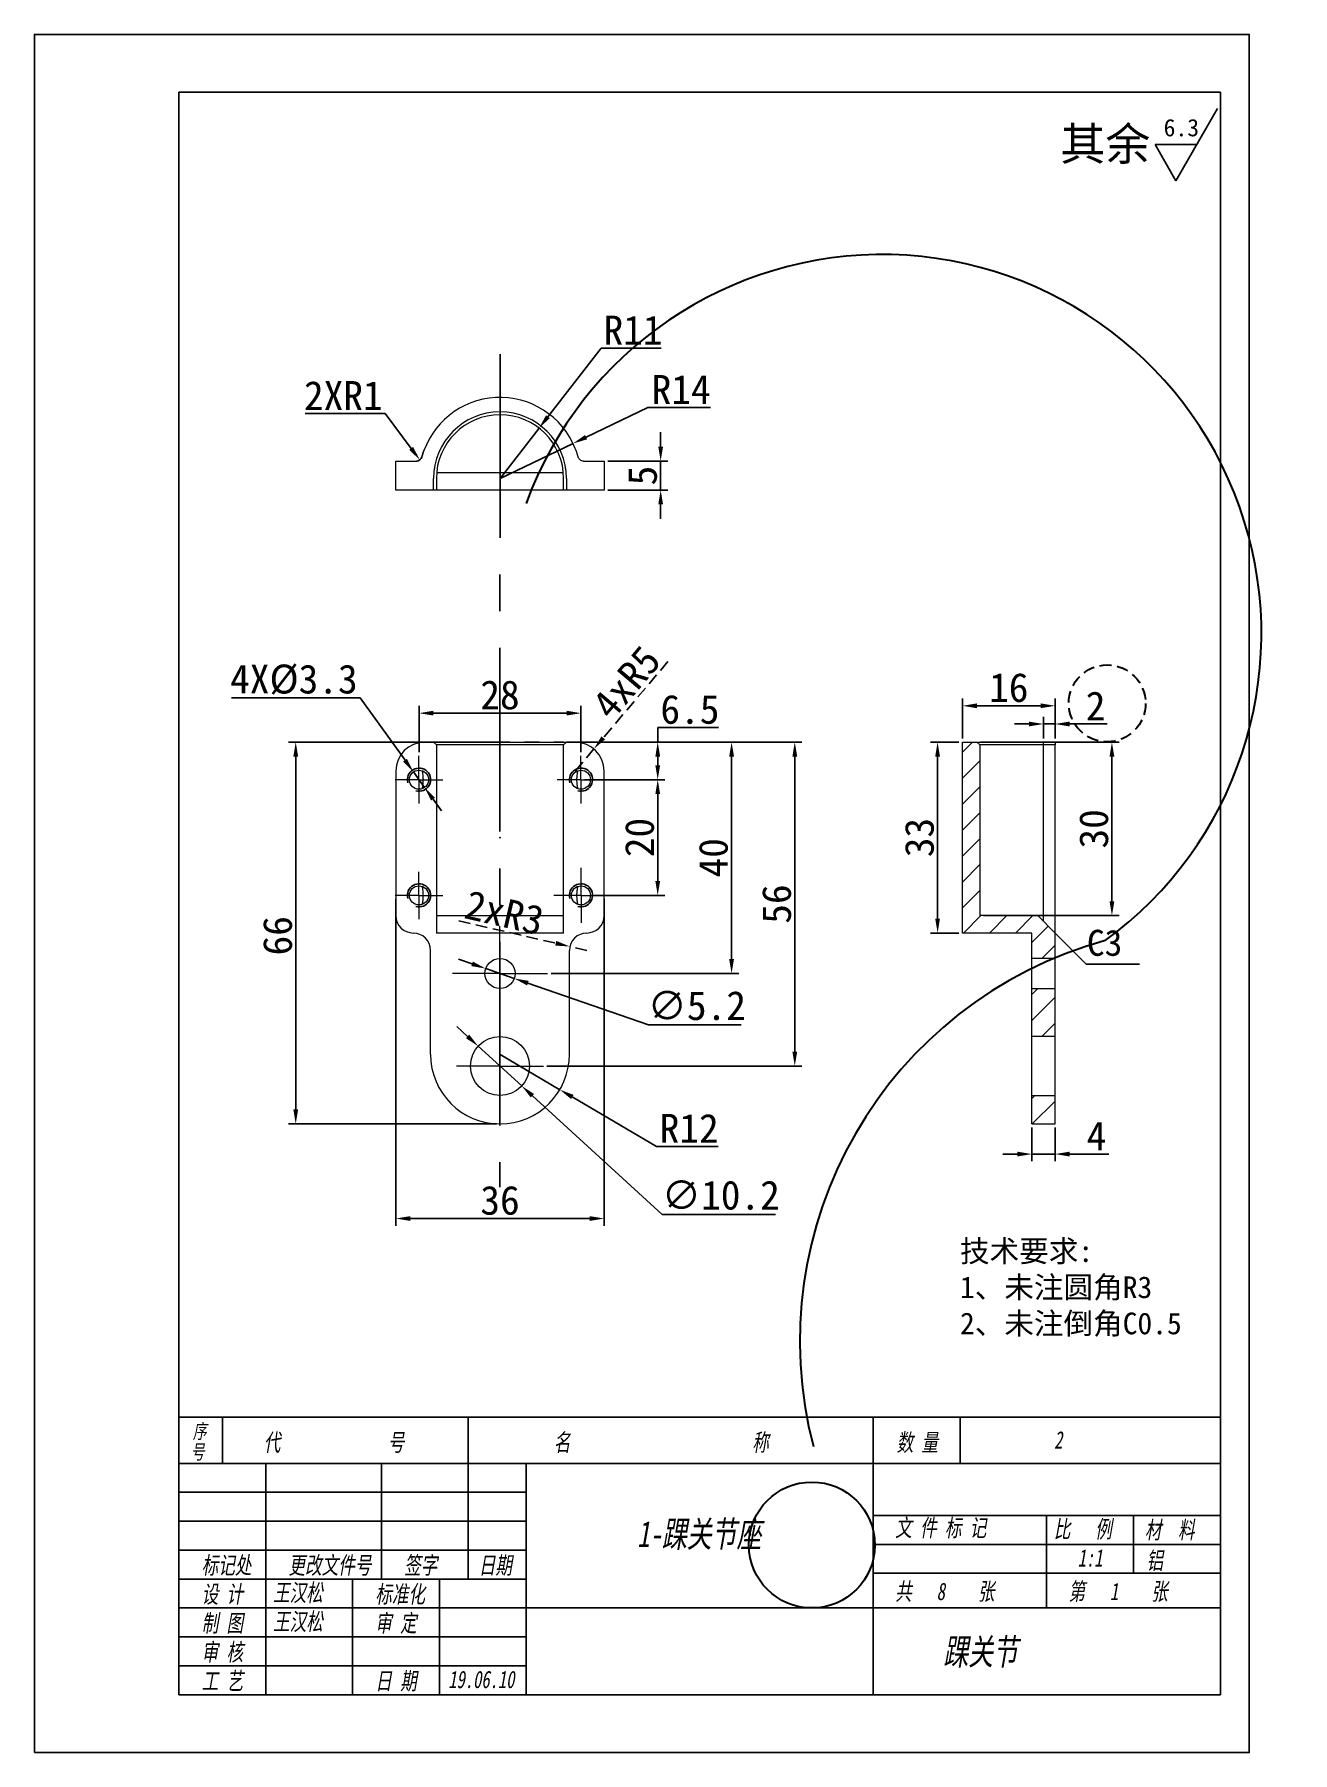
# Model space of a CAD drawing. Header units: millimetres. Extents: x 8840 to 20870, y -7456 to 1741.
# Drawn here: x 10997.2 to 11214.7, y -7440.8 to -7143.8 of the extents above; entities that cross this region are included whole.
import ezdxf

# ---------------------------------------------------------------- set-up
doc = ezdxf.new("R2010")
doc.units = ezdxf.units.MM
for name, pattern in [('CENTER', [50.8, 31.75, -6.35, 6.35, -6.35]), ('CENTERX2', [20.32, 12.7, -2.54, 2.54, -2.54]), ('JIS_02_2.0', [3, 2, -1])]:
    doc.linetypes.add(name, pattern=pattern)
doc.layers.get('0').update_dxf_attribs({"lineweight": 25})
for name, color, linetype in [('中心线', 5, 'CENTER'), ('临时线', 6, 'Continuous'), ('尺寸', 4, 'Continuous'), ('尺寸标注', 4, 'Continuous'), ('文字', 7, 'Continuous'), ('细实线', 2, 'Continuous'), ('虚线', 1, 'JIS_02_2.0')]:
    doc.layers.add(name, color=color, linetype=linetype)
doc.layers.add('粗实线', color=7, linetype='Continuous', lineweight=25)
doc.styles.get("Standard").update_dxf_attribs({"font": ''})
doc.styles.add('样式 2', font='', dxfattribs={"width": 0.7, "oblique": 10})
doc.styles.get('Standard').set_extended_font_data('SimSun')
doc.styles.get('样式 2').set_extended_font_data('SimSun')
doc.dimstyles.new('ISO-25 1.1', dxfattribs={"dimtxt": 5, "dimasz": 2.5, "dimexe": 1.25, "dimexo": 0.625, "dimtad": 1, "dimtoh": 1, "dimdsep": 46, "dimtxsty": 'Standard', "dimcen": 2.5, "dimclrt": 7, "dimadec": 0, "dimazin": 0, "dimtfac": 1, "dimtmove": 0, "dimatfit": 3, "dimfxl": 1, "dimarcsym": 0})
doc.dimstyles.new('副本 ISO-25 1.1', dxfattribs={"dimtxt": 5, "dimasz": 2.5, "dimexe": 1.25, "dimexo": 0.625, "dimtad": 1, "dimdsep": 46, "dimtxsty": 'Standard', "dimcen": 2.5, "dimclrt": 7, "dimadec": 0, "dimazin": 0, "dimtfac": 1, "dimtmove": 0, "dimatfit": 3, "dimfxl": 1, "dimarcsym": 0})
pattern_1 = [(45, (10874.274, -7591.6066), (-2.245064, 2.245064), [])]

msp = doc.modelspace()

# ---------------------------------------------------------------- texts
at = {"style": '样式 2', "oblique": 10, "width": 0.7}
for s, height, p in [('序', 2.5, (11024.601, -7386.48)), ('代             号', 3, (11036.861, -7388.652)), ('名                      称', 3, (11086.992, -7388.652)), ('数 量', 3, (11146.248, -7388.652)), ('2', 3, (11173.463, -7388.223)), ('号', 2.5, (11024.256, -7390.034)), ('1-踝关节座', 4.5, (11101.395, -7405.246)), ('文 件 标 记', 3, (11146.001, -7403.411)), ('比   例', 3, (11173.425, -7403.629)), ('材  料', 3, (11189.161, -7403.788)), ('标记处', 3, (11026.13, -7409.887)), ('更改文件号', 3, (11041.13, -7409.887)), ('签字', 3, (11061.13, -7409.887)), ('日期', 3, (11074.019, -7409.887)), ('1:1', 3, (11177.533, -7408.629)), ('铝', 3, (11189.438, -7409.072)), ('设 计', 3, (11026.13, -7414.887)), ('王汉松', 3, (11038.463, -7414.629)), ('标准化', 3, (11056.13, -7414.887)), ('共   8    张', 3, (11146.001, -7414.411)), ('第   1    张', 3, (11175.962, -7414.411)), ('制 图', 3, (11026.13, -7419.887)), ('王汉松', 3, (11038.463, -7419.629)), ('审 定', 3, (11056.13, -7419.887)), ('审 核', 3, (11026.13, -7424.887)), ('踝关节', 4.5, (11154.323, -7425.592)), ('工 艺', 3, (11026.13, -7429.887)), ('日 期', 3, (11056.13, -7429.887)), ('19.06.10', 3, (11068.738, -7429.626))]:
    msp.add_text(s, height=height, dxfattribs=at).set_placement(p)
at = {"layer": '文字'}
msp.add_text('其余', height=5.7, dxfattribs=at).set_placement((11174.54, -7165.557))
at = {"layer": '文字', "ltscale": 0.1, "insert": (11157.187, -7352.214), "char_height": 3.75, "width": 54.13968, "attachment_point": 1}
msp.add_mtext('{\\fSimSun|b0|i0|c134|p2;技术要求:\\P1、未注圆角R3\\P2、未注倒角C0.5}', dxfattribs=at)
at = {"layer": '粗实线', "insert": (11179.131, -7298.555), "char_height": 4.5, "attachment_point": 1}
msp.add_mtext_dynamic_manual_height_columns('{\\C7;C3}', width=35.09452, gutter_width=18.824, heights=[0], dxfattribs=at)

# ---------------------------------------------------------------- blocks, each defined once
blk = doc.blocks.new('SW_CENTERMARKSYMBOL_0')
at = {"color": 0, "linetype": 'Continuous', "lineweight": 0}
for p, q in [((0, 5), (0, 7.5)), ((0, 0), (0, 5)), ((-5, 0), (-7.5, 0)), ((0, 0), (-5, 0)), ((0, 0), (0, -5)), ((0, 0), (5, 0)), ((5, 0), (7.5, 0)), ((0, -5), (0, -7.5))]:
    blk.add_line(p, q, dxfattribs=at)
blk = doc.blocks.new('SW_CENTERMARKSYMBOL_1')
at = {"color": 0, "linetype": 'Continuous', "lineweight": 0}
for p, q in [((0, 5), (0, 8.2)), ((0, 0), (0, 5)), ((-5, 0), (-8.2, 0)), ((0, 0), (-5, 0)), ((0, 0), (0, -5)), ((0, 0), (5, 0)), ((5, 0), (8.2, 0)), ((0, -5), (0, -8.2))]:
    blk.add_line(p, q, dxfattribs=at)
blk = doc.blocks.new('SW_CENTERMARKSYMBOL_2')
at = {"color": 0, "linetype": 'Continuous', "lineweight": 0}
for p, q in [((0, 2.5), (0, 4.1)), ((-2.5, 0), (-4.1, 0)), ((0, 0), (-2.5, 0)), ((0, 0), (0, 2.5)), ((0, 0), (0, -2.5)), ((0, 0), (2.5, 0)), ((2.5, 0), (4.1, 0)), ((0, -2.5), (0, -4.1))]:
    blk.add_line(p, q, dxfattribs=at)
blk = doc.blocks.new('SW_CENTERMARKSYMBOL_3')
at = {"color": 0, "linetype": 'Continuous', "lineweight": 0}
for p, q in [((0, 2.5), (0, 4.1)), ((-2.5, 0), (-4.1, 0)), ((0, 0), (-2.5, 0)), ((0, 0), (0, 2.5)), ((0, 0), (0, -2.5)), ((0, 0), (2.5, 0)), ((2.5, 0), (4.1, 0)), ((0, -2.5), (0, -4.1))]:
    blk.add_line(p, q, dxfattribs=at)
blk = doc.blocks.new('SW_CENTERMARKSYMBOL_4')
at = {"color": 0, "linetype": 'Continuous', "lineweight": 0}
for p, q in [((0, 2.5), (0, 4.1)), ((-2.5, 0), (-4.1, 0)), ((0, 0), (-2.5, 0)), ((0, 0), (0, 2.5)), ((0, 0), (0, -2.5)), ((0, 0), (2.5, 0)), ((2.5, 0), (4.1, 0)), ((0, -2.5), (0, -4.1))]:
    blk.add_line(p, q, dxfattribs=at)
blk = doc.blocks.new('ra')
at = {"layer": '细实线'}
for p, q in [((0, 0), (6, 10.39)), ((-3, 5.2), (0, 0)), ((-3, 5.2), (3, 5.2))]:
    blk.add_line(p, q, dxfattribs=at)
at = {"layer": '文字'}
blk.add_attdef('RA', (-1.78, 6.39), '', height=2.5, dxfattribs=at)
blk = doc.blocks.new('SW_CENTERMARKSYMBOL_7')
at = {"color": 0, "linetype": 'Continuous', "lineweight": 0}
for p, q in [((0, 2.5), (0, 4.75)), ((-2.5, 0), (-4.75, 0)), ((0, 0), (-2.5, 0)), ((0, 0), (0, 2.5)), ((0, 0), (0, -2.5)), ((0, 0), (2.5, 0)), ((2.5, 0), (4.75, 0)), ((0, -2.5), (0, -4.75))]:
    blk.add_line(p, q, dxfattribs=at)
blk = doc.blocks.new('*D1012')
at = {"layer": 'Defpoints', "color": 0}
for p in [(11059.68, -7292.61), (11095.68, -7292.61), (11095.68, -7348.46)]:
    blk.add_point(p, dxfattribs=at)
at = {"layer": '尺寸标注', "color": 0, "lineweight": -2}
for p, q in [((11059.68, -7293.23), (11059.68, -7349.71)), ((11095.68, -7293.23), (11095.68, -7349.71)), ((11062.18, -7348.46), (11093.18, -7348.46))]:
    blk.add_line(p, q, dxfattribs=at)
at = {"layer": '尺寸标注', "color": 0}
for points in [[(11062.18, -7348.05), (11062.18, -7348.88), (11059.68, -7348.46)], [(11093.18, -7348.05), (11093.18, -7348.88), (11095.68, -7348.46)]]:
    blk.add_solid(points, dxfattribs=at)
at = {"layer": '尺寸标注', "color": 7, "insert": (11077.68, -7345.34), "char_height": 5, "attachment_point": 5}
blk.add_mtext('36', dxfattribs=at)
blk = doc.blocks.new('*D1013')
at = {"layer": 'Defpoints', "color": 0}
for p in [(11077.68, -7266.11), (11042.37, -7332.11), (11077.68, -7332.11)]:
    blk.add_point(p, dxfattribs=at)
at = {"layer": '尺寸标注', "color": 0, "lineweight": -2}
for p, q in [((11077.05, -7266.11), (11041.12, -7266.11)), ((11042.37, -7268.61), (11042.37, -7329.61)), ((11077.05, -7332.11), (11041.12, -7332.11))]:
    blk.add_line(p, q, dxfattribs=at)
at = {"layer": '尺寸标注', "color": 0}
for points in [[(11041.96, -7268.61), (11042.79, -7268.61), (11042.37, -7266.11)], [(11041.96, -7329.61), (11042.79, -7329.61), (11042.37, -7332.11)]]:
    blk.add_solid(points, dxfattribs=at)
at = {"layer": '尺寸标注', "color": 7, "insert": (11039.25, -7299.59), "char_height": 5, "attachment_point": 5, "rotation": 90}
blk.add_mtext('66', dxfattribs=at)
blk = doc.blocks.new('*D1014')
at = {"layer": 'Defpoints', "color": 0}
for p in [(11073.91, -7318.67), (11081.44, -7325.55)]:
    blk.add_point(p, dxfattribs=at)
at = {"layer": '尺寸标注', "color": 0, "lineweight": -2}
for p, q in [((11072.07, -7316.98), (11070.23, -7315.29)), ((11073.91, -7318.67), (11081.44, -7325.55)), ((11105.71, -7347.77), (11083.28, -7327.24)), ((11125.3, -7347.77), (11105.71, -7347.77))]:
    blk.add_line(p, q, dxfattribs=at)
at = {"layer": '尺寸标注', "color": 0}
for points in [[(11072.35, -7316.67), (11071.79, -7317.29), (11073.91, -7318.67)], [(11083.56, -7326.93), (11083, -7327.55), (11081.44, -7325.55)]]:
    blk.add_solid(points, dxfattribs=at)
at = {"layer": '尺寸标注', "color": 7, "insert": (11115.84, -7344.45), "char_height": 5, "attachment_point": 5}
blk.add_mtext('∅10.2', dxfattribs=at)
blk = doc.blocks.new('*D1015')
at = {"layer": 'Defpoints', "color": 0}
for p in [(11075.22, -7305.26), (11080.13, -7306.96)]:
    blk.add_point(p, dxfattribs=at)
at = {"layer": '尺寸标注', "color": 0, "lineweight": -2}
for p, q in [((11072.86, -7304.44), (11070.5, -7303.62)), ((11075.22, -7305.26), (11080.13, -7306.96)), ((11103.35, -7315.01), (11082.5, -7307.78)), ((11119.38, -7315.01), (11103.35, -7315.01))]:
    blk.add_line(p, q, dxfattribs=at)
at = {"layer": '尺寸标注', "color": 0}
for points in [[(11072.99, -7304.05), (11072.72, -7304.83), (11075.22, -7305.26)], [(11082.63, -7307.39), (11082.36, -7308.17), (11080.13, -7306.96)]]:
    blk.add_solid(points, dxfattribs=at)
at = {"layer": '尺寸标注', "color": 7, "insert": (11111.69, -7311.69), "char_height": 5, "attachment_point": 5}
blk.add_mtext('∅5.2', dxfattribs=at)
blk = doc.blocks.new('*D999')
at = {"layer": 'Defpoints', "color": 0}
for p in [(11160.12, -7266.11), (11183.45, -7266.11), (11160.62, -7296.11)]:
    blk.add_point(p, dxfattribs=at)
at = {"layer": '尺寸标注', "color": 0, "lineweight": -2}
for p, q in [((11160.75, -7266.11), (11184.7, -7266.11)), ((11183.45, -7293.61), (11183.45, -7268.61)), ((11161.25, -7296.11), (11184.7, -7296.11))]:
    blk.add_line(p, q, dxfattribs=at)
at = {"layer": '尺寸标注', "color": 0}
for points in [[(11183.04, -7268.61), (11183.87, -7268.61), (11183.45, -7266.11)], [(11183.04, -7293.61), (11183.87, -7293.61), (11183.45, -7296.11)]]:
    blk.add_solid(points, dxfattribs=at)
at = {"layer": '尺寸标注', "color": 7, "insert": (11180.33, -7281.11), "char_height": 5, "attachment_point": 5, "rotation": 90}
blk.add_mtext('30', dxfattribs=at)
blk = doc.blocks.new('*D1000')
at = {"layer": 'Defpoints', "color": 0}
for p in [(11077.68, -7320.11), (11088.02, -7326.19)]:
    blk.add_point(p, dxfattribs=at)
at = {"layer": '尺寸标注', "color": 0, "lineweight": -2}
for p, q in [((11077.68, -7320.11), (11088.02, -7326.19)), ((11104.73, -7336), (11090.18, -7327.45)), ((11115.38, -7336), (11104.73, -7336))]:
    blk.add_line(p, q, dxfattribs=at)
at = {"layer": '尺寸标注', "color": 0}
blk.add_solid([(11090.39, -7327.09), (11089.97, -7327.81), (11088.02, -7326.19)], dxfattribs=at)
at = {"layer": '尺寸标注', "color": 7, "insert": (11110.38, -7332.87), "char_height": 5, "attachment_point": 5}
blk.add_mtext('R12', dxfattribs=at)
blk = doc.blocks.new('*D1016')
at = {"layer": 'Defpoints', "color": 0}
for p in [(11062.71, -7271.27), (11064.64, -7273.95)]:
    blk.add_point(p, dxfattribs=at)
at = {"layer": '尺寸标注', "color": 0, "lineweight": -2}
for p, q in [((11031.25, -7258.45), (11053.51, -7258.45)), ((11053.51, -7258.45), (11061.26, -7269.24)), ((11064.64, -7273.95), (11062.71, -7271.27)), ((11066.1, -7275.98), (11067.55, -7278.01))]:
    blk.add_line(p, q, dxfattribs=at)
at = {"layer": '尺寸标注', "color": 0}
for points in [[(11061.59, -7269), (11060.92, -7269.48), (11062.71, -7271.27)], [(11066.43, -7275.74), (11065.76, -7276.22), (11064.64, -7273.95)]]:
    blk.add_solid(points, dxfattribs=at)
at = {"layer": '尺寸标注', "color": 7, "insert": (11042.05, -7255.32), "char_height": 5, "attachment_point": 5}
blk.add_mtext('4X%%c3.3', dxfattribs=at)
blk = doc.blocks.new('*D1017')
at = {"layer": 'Defpoints', "color": 0}
for p in [(11088.68, -7266.11), (11085.88, -7306.11), (11117.71, -7306.11)]:
    blk.add_point(p, dxfattribs=at)
at = {"layer": '尺寸标注', "color": 0, "lineweight": -2}
for p, q in [((11089.3, -7266.11), (11118.96, -7266.11)), ((11117.71, -7268.61), (11117.71, -7303.61)), ((11086.5, -7306.11), (11118.96, -7306.11))]:
    blk.add_line(p, q, dxfattribs=at)
at = {"layer": '尺寸标注', "color": 0}
for points in [[(11117.29, -7268.61), (11118.13, -7268.61), (11117.71, -7266.11)], [(11117.29, -7303.61), (11118.13, -7303.61), (11117.71, -7306.11)]]:
    blk.add_solid(points, dxfattribs=at)
at = {"layer": '尺寸标注', "color": 7, "insert": (11114.58, -7286.11), "char_height": 5, "attachment_point": 5, "rotation": 90}
blk.add_mtext('40', dxfattribs=at)
blk = doc.blocks.new('*D1018')
at = {"layer": 'Defpoints', "color": 0}
for p in [(11088.68, -7266.11), (11085.18, -7322.11), (11128.63, -7322.11)]:
    blk.add_point(p, dxfattribs=at)
at = {"layer": '尺寸标注', "color": 0, "lineweight": -2}
for p, q in [((11089.3, -7266.11), (11129.88, -7266.11)), ((11128.63, -7268.61), (11128.63, -7319.61)), ((11085.8, -7322.11), (11129.88, -7322.11))]:
    blk.add_line(p, q, dxfattribs=at)
at = {"layer": '尺寸标注', "color": 0}
for points in [[(11128.22, -7268.61), (11129.05, -7268.61), (11128.63, -7266.11)], [(11128.22, -7319.61), (11129.05, -7319.61), (11128.63, -7322.11)]]:
    blk.add_solid(points, dxfattribs=at)
at = {"layer": '尺寸标注', "color": 7, "insert": (11125.51, -7294.11), "char_height": 5, "attachment_point": 5, "rotation": 90}
blk.add_mtext('56', dxfattribs=at)
blk = doc.blocks.new('*D1019')
at = {"layer": 'Defpoints', "color": 0}
for p in [(11095.68, -7217.54), (11105.45, -7217.54), (11095.68, -7222.54)]:
    blk.add_point(p, dxfattribs=at)
at = {"layer": '尺寸标注', "color": 0, "lineweight": -2}
for p, q in [((11105.45, -7215.04), (11105.45, -7212.54)), ((11096.31, -7217.54), (11106.7, -7217.54)), ((11105.45, -7222.54), (11105.45, -7217.54)), ((11096.31, -7222.54), (11106.7, -7222.54)), ((11105.45, -7225.04), (11105.45, -7227.54))]:
    blk.add_line(p, q, dxfattribs=at)
at = {"layer": '尺寸标注', "color": 0}
for points in [[(11105.04, -7215.04), (11105.87, -7215.04), (11105.45, -7217.54)], [(11105.04, -7225.04), (11105.87, -7225.04), (11105.45, -7222.54)]]:
    blk.add_solid(points, dxfattribs=at)
at = {"layer": '尺寸标注', "color": 7, "insert": (11102.33, -7220.04), "char_height": 5, "attachment_point": 5, "rotation": 90}
blk.add_mtext('5', dxfattribs=at)
blk = doc.blocks.new('*D1001')
at = {"layer": 'Defpoints', "color": 0}
for p in [(11090.31, -7214.49), (11077.68, -7220.54)]:
    blk.add_point(p, dxfattribs=at)
at = {"layer": '尺寸标注', "color": 0, "lineweight": -2}
for p, q in [((11103.24, -7208.29), (11092.56, -7213.41)), ((11114.09, -7208.29), (11103.24, -7208.29)), ((11077.68, -7220.54), (11090.31, -7214.49))]:
    blk.add_line(p, q, dxfattribs=at)
at = {"layer": '尺寸标注', "color": 0}
blk.add_solid([(11092.38, -7213.03), (11092.74, -7213.78), (11090.31, -7214.49)], dxfattribs=at)
at = {"layer": '尺寸标注', "color": 7, "insert": (11108.99, -7205.16), "char_height": 5, "attachment_point": 5}
blk.add_mtext('R14', dxfattribs=at)
blk = doc.blocks.new('*D1002')
at = {"layer": 'Defpoints', "color": 0}
for p in [(11084.43, -7211.85), (11077.68, -7220.54)]:
    blk.add_point(p, dxfattribs=at)
at = {"layer": '尺寸标注', "color": 0, "lineweight": -2}
for p, q in [((11095.17, -7198.02), (11085.96, -7209.87)), ((11105.54, -7198.02), (11095.17, -7198.02)), ((11077.68, -7220.54), (11084.43, -7211.85))]:
    blk.add_line(p, q, dxfattribs=at)
at = {"layer": '尺寸标注', "color": 0}
blk.add_solid([(11085.63, -7209.62), (11086.29, -7210.13), (11084.43, -7211.85)], dxfattribs=at)
at = {"layer": '尺寸标注', "color": 7, "insert": (11100.68, -7194.89), "char_height": 5, "attachment_point": 5}
blk.add_mtext('R11', dxfattribs=at)
blk = doc.blocks.new('*D1020')
at = {"layer": 'Defpoints', "color": 0}
for p in [(11173.62, -7259.84), (11157.62, -7266.11), (11173.62, -7266.11)]:
    blk.add_point(p, dxfattribs=at)
at = {"layer": '尺寸标注', "color": 0, "lineweight": -2}
for p, q in [((11157.62, -7265.48), (11157.62, -7258.59)), ((11173.62, -7265.48), (11173.62, -7258.59)), ((11160.12, -7259.84), (11171.12, -7259.84))]:
    blk.add_line(p, q, dxfattribs=at)
at = {"layer": '尺寸标注', "color": 0}
for points in [[(11160.12, -7259.42), (11160.12, -7260.25), (11157.62, -7259.84)], [(11171.12, -7259.42), (11171.12, -7260.25), (11173.62, -7259.84)]]:
    blk.add_solid(points, dxfattribs=at)
at = {"layer": '尺寸标注', "color": 7, "insert": (11165.62, -7256.71), "char_height": 5, "attachment_point": 5}
blk.add_mtext('16', dxfattribs=at)
blk = doc.blocks.new('*D1073')
at = {"layer": 'Defpoints', "color": 0, "linetype": 'CENTER'}
for p in [(11091.68, -7266.11), (11104.94, -7266.11), (11091.68, -7272.61)]:
    blk.add_point(p, dxfattribs=at)
at = {"layer": '尺寸标注', "color": 0, "linetype": 'CENTER', "lineweight": -2}
for p, q in [((11104.94, -7266.11), (11104.94, -7263.61)), ((11104.94, -7263.61), (11115.46, -7263.61)), ((11092.3, -7266.11), (11106.19, -7266.11)), ((11104.94, -7270.11), (11104.94, -7268.61)), ((11092.3, -7272.61), (11106.19, -7272.61))]:
    blk.add_line(p, q, dxfattribs=at)
at = {"layer": '尺寸标注', "color": 0, "linetype": 'CENTER'}
for points in [[(11104.53, -7268.61), (11105.36, -7268.61), (11104.94, -7266.11)], [(11104.53, -7270.11), (11105.36, -7270.11), (11104.94, -7272.61)]]:
    blk.add_solid(points, dxfattribs=at)
at = {"layer": '尺寸标注', "color": 7, "linetype": 'CENTER', "insert": (11110.51, -7260.48), "char_height": 5, "attachment_point": 5}
blk.add_mtext('6.5', dxfattribs=at)
blk = doc.blocks.new('*D1074')
at = {"layer": 'Defpoints', "color": 0, "linetype": 'CENTER'}
for p in [(11099.36, -7272.61), (11104.94, -7272.61), (11093.33, -7292.61)]:
    blk.add_point(p, dxfattribs=at)
at = {"layer": '尺寸标注', "color": 0, "linetype": 'CENTER', "lineweight": -2}
for p, q in [((11099.99, -7272.61), (11106.19, -7272.61)), ((11104.94, -7290.11), (11104.94, -7275.11)), ((11093.95, -7292.61), (11106.19, -7292.61))]:
    blk.add_line(p, q, dxfattribs=at)
at = {"layer": '尺寸标注', "color": 0, "linetype": 'CENTER'}
for points in [[(11104.53, -7275.11), (11105.36, -7275.11), (11104.94, -7272.61)], [(11104.53, -7290.11), (11105.36, -7290.11), (11104.94, -7292.61)]]:
    blk.add_solid(points, dxfattribs=at)
at = {"layer": '尺寸标注', "color": 7, "linetype": 'CENTER', "insert": (11101.82, -7282.61), "char_height": 5, "attachment_point": 5, "rotation": 90}
blk.add_mtext('20', dxfattribs=at)
blk = doc.blocks.new('*D1075')
at = {"layer": 'Defpoints', "color": 0, "linetype": 'CENTER'}
for p in [(11091.68, -7261.11), (11063.68, -7268.51), (11091.68, -7268.51)]:
    blk.add_point(p, dxfattribs=at)
at = {"layer": '尺寸标注', "color": 0, "linetype": 'CENTER', "lineweight": -2}
for p, q in [((11063.68, -7267.88), (11063.68, -7259.86)), ((11066.18, -7261.11), (11089.18, -7261.11)), ((11091.68, -7267.88), (11091.68, -7259.86))]:
    blk.add_line(p, q, dxfattribs=at)
at = {"layer": '尺寸标注', "color": 0, "linetype": 'CENTER'}
for points in [[(11066.18, -7260.69), (11066.18, -7261.52), (11063.68, -7261.11)], [(11089.18, -7260.69), (11089.18, -7261.52), (11091.68, -7261.11)]]:
    blk.add_solid(points, dxfattribs=at)
at = {"layer": '尺寸标注', "color": 7, "linetype": 'CENTER', "insert": (11077.68, -7257.98), "char_height": 5, "attachment_point": 5}
blk.add_mtext('28', dxfattribs=at)
blk = doc.blocks.new('*D1081')
at = {"layer": 'Defpoints', "color": 0, "linetype": 'CENTER'}
for p in [(11173.62, -7262.98), (11171.62, -7266.11), (11173.62, -7266.11)]:
    blk.add_point(p, dxfattribs=at)
at = {"layer": '尺寸标注', "color": 0, "linetype": 'CENTER', "lineweight": -2}
for p, q in [((11169.12, -7262.98), (11166.62, -7262.98)), ((11171.62, -7265.48), (11171.62, -7261.73)), ((11171.62, -7262.98), (11173.62, -7262.98)), ((11173.62, -7265.48), (11173.62, -7261.73)), ((11176.12, -7262.98), (11182.63, -7262.98))]:
    blk.add_line(p, q, dxfattribs=at)
at = {"layer": '尺寸标注', "color": 0, "linetype": 'CENTER'}
for points in [[(11169.12, -7262.57), (11169.12, -7263.4), (11171.62, -7262.98)], [(11176.12, -7262.57), (11176.12, -7263.4), (11173.62, -7262.98)]]:
    blk.add_solid(points, dxfattribs=at)
at = {"layer": '尺寸标注', "color": 7, "linetype": 'CENTER', "insert": (11180.63, -7259.86), "char_height": 5, "attachment_point": 5}
blk.add_mtext('2', dxfattribs=at)
blk = doc.blocks.new('*D1082')
at = {"layer": 'Defpoints', "color": 0, "linetype": 'CENTER'}
for p in [(11169.62, -7332.11), (11173.62, -7332.11), (11173.62, -7337.32)]:
    blk.add_point(p, dxfattribs=at)
at = {"layer": '尺寸标注', "color": 0, "linetype": 'CENTER', "lineweight": -2}
for p, q in [((11169.62, -7332.73), (11169.62, -7338.57)), ((11173.62, -7332.73), (11173.62, -7338.57)), ((11167.12, -7337.32), (11164.62, -7337.32)), ((11169.62, -7337.32), (11173.62, -7337.32)), ((11176.12, -7337.32), (11182.93, -7337.32))]:
    blk.add_line(p, q, dxfattribs=at)
at = {"layer": '尺寸标注', "color": 0, "linetype": 'CENTER'}
for points in [[(11167.12, -7336.91), (11167.12, -7337.74), (11169.62, -7337.32)], [(11176.12, -7336.91), (11176.12, -7337.74), (11173.62, -7337.32)]]:
    blk.add_solid(points, dxfattribs=at)
at = {"layer": '尺寸标注', "color": 7, "linetype": 'CENTER', "insert": (11180.78, -7334.2), "char_height": 5, "attachment_point": 5}
blk.add_mtext('4', dxfattribs=at)
blk = doc.blocks.new('*D1083')
at = {"layer": 'Defpoints', "color": 0, "linetype": 'CENTER'}
for p in [(11157.62, -7266.11), (11153.32, -7299.11), (11157.62, -7299.11)]:
    blk.add_point(p, dxfattribs=at)
at = {"layer": '尺寸标注', "color": 0, "linetype": 'CENTER', "lineweight": -2}
for p, q in [((11157, -7266.11), (11152.07, -7266.11)), ((11153.32, -7268.61), (11153.32, -7296.61)), ((11157, -7299.11), (11152.07, -7299.11))]:
    blk.add_line(p, q, dxfattribs=at)
at = {"layer": '尺寸标注', "color": 0, "linetype": 'CENTER'}
for points in [[(11152.9, -7268.61), (11153.73, -7268.61), (11153.32, -7266.11)], [(11152.9, -7296.61), (11153.73, -7296.61), (11153.32, -7299.11)]]:
    blk.add_solid(points, dxfattribs=at)
at = {"layer": '尺寸标注', "color": 7, "linetype": 'CENTER', "insert": (11150.19, -7282.61), "char_height": 5, "attachment_point": 5, "rotation": 90}
blk.add_mtext('33', dxfattribs=at)
blk = doc.blocks.new('*D1007')
at = {"layer": 'Defpoints', "color": 0, "linetype": 'CENTER'}
for p in [(11063.22, -7216.54), (11063.82, -7217.34)]:
    blk.add_point(p, dxfattribs=at)
at = {"layer": '尺寸标注', "color": 0, "linetype": 'CENTER', "lineweight": -2}
for p, q in [((11044.03, -7209.33), (11057.83, -7209.33)), ((11057.83, -7209.33), (11062.33, -7215.34))]:
    blk.add_line(p, q, dxfattribs=at)
at = {"layer": '尺寸标注', "color": 0, "linetype": 'CENTER'}
blk.add_solid([(11062.66, -7215.09), (11061.99, -7215.59), (11063.82, -7217.34)], dxfattribs=at)
at = {"layer": '尺寸标注', "color": 7, "linetype": 'CENTER', "insert": (11050.6, -7206.21), "char_height": 5, "attachment_point": 5}
blk.add_mtext('2XR1', dxfattribs=at)
blk = doc.blocks.new('*D1155')
at = {"layer": 'Defpoints', "color": 0, "lineweight": 30}
for p in [(11093.91, -7267.29), (11090.68, -7271.11)]:
    blk.add_point(p, dxfattribs=at)
at = {"layer": '虚线', "color": 0, "lineweight": -2}
for p, q in [((11106.69, -7252.2), (11095.52, -7265.39)), ((11090.68, -7271.11), (11093.91, -7267.29))]:
    blk.add_line(p, q, dxfattribs=at)
at = {"layer": '虚线', "color": 0, "lineweight": 30}
blk.add_solid([(11095.2, -7265.12), (11095.84, -7265.65), (11093.91, -7267.29)], dxfattribs=at)
at = {"layer": '虚线', "color": 7, "lineweight": 30, "insert": (11099.53, -7255.82), "char_height": 5, "attachment_point": 5, "rotation": 49.749}
blk.add_mtext('4xR5', dxfattribs=at)
blk = doc.blocks.new('*D1156')
at = {"layer": 'Defpoints', "color": 0, "lineweight": 30}
for p in [(11089.75, -7301.44), (11092.68, -7302.11)]:
    blk.add_point(p, dxfattribs=at)
at = {"layer": '虚线', "color": 0, "lineweight": -2}
for p, q in [((11070.59, -7297.02), (11087.32, -7300.87)), ((11092.68, -7302.11), (11089.75, -7301.44))]:
    blk.add_line(p, q, dxfattribs=at)
at = {"layer": '虚线', "color": 0, "lineweight": 30}
blk.add_solid([(11087.41, -7300.47), (11087.22, -7301.28), (11089.75, -7301.44)], dxfattribs=at)
at = {"layer": '虚线', "color": 7, "lineweight": 30, "insert": (11078.44, -7295.62), "char_height": 5, "attachment_point": 5, "rotation": 347.0115}
blk.add_mtext('2xR3', dxfattribs=at)
blk = doc.blocks.new('CHECK_needdiscuss')
at = {"layer": '尺寸标注', "color": 1, "linetype": 'ByBlock', "lineweight": -2}
blk.add_circle((0, 0), 13.61, dxfattribs=at)
for centre, radius, start, end in [((15.2, 196.89), 81.93, 305.9831, 159.9116), ((87.27, 43.96), 89.87, 105.4449, 194.6386)]:
    blk.add_arc(centre, radius, start, end, dxfattribs=at)

# ---------------------------------------------------------------- dimensions: what is measured, and where the dimension line sits
at = {"layer": '尺寸标注'}
for center, mpoint, picture, middle in [((11077.681, -7220.537), (11084.427, -7211.848), '*D1002', (11100.68, -7198.018)), ((11077.681, -7220.537), (11090.307, -7214.487), '*D1001', (11108.993, -7208.289)), ((11077.676, -7320.11), (11088.023, -7326.187), '*D1000', (11110.38, -7335.998))]:
    dim = msp.add_radius_dim(center=center, mpoint=mpoint, dimstyle='ISO-25 1.1', dxfattribs=at)
    dim.commit()
    dim.dimension.update_dxf_attribs({"geometry": picture, "text_midpoint": middle, "dimtype": 164})
at = {"layer": '尺寸标注', "linetype": 'CENTER'}
dim = msp.add_radius_dim(center=(11063.224, -7216.537), mpoint=(11063.823, -7217.337), text='2XR1', dimstyle='ISO-25 1.1', dxfattribs=at)
dim.commit()
dim.dimension.update_dxf_attribs({"geometry": '*D1007', "text_midpoint": (11050.599, -7209.332), "dimtype": 164})
at = {"layer": '尺寸标注'}
for base, p1, p2, picture, middle in [((11105.454, -7217.537), (11095.681, -7222.537), (11095.681, -7217.537), '*D1019', (11102.329, -7220.037)), ((11183.454, -7266.11), (11160.623, -7296.11), (11160.123, -7266.11), '*D999', (11180.329, -7281.11))]:
    dim = msp.add_linear_dim(base=base, p1=p1, p2=p2, angle=90, dimstyle='ISO-25 1.1', dxfattribs=at)
    dim.commit()
    dim.dimension.update_dxf_attribs({"geometry": picture, "text_midpoint": middle})
dim = msp.add_diameter_dim_2p(p1=(11064.638, -7273.95), p2=(11062.714, -7271.269), text='4X%%c3.3', dimstyle='ISO-25 1.1', dxfattribs=at)
dim.commit()
dim.dimension.update_dxf_attribs({"geometry": '*D1016', "text_midpoint": (11042.045, -7258.446), "dimtype": 163})
at = {"layer": '尺寸标注', "linetype": 'CENTER'}
for base, p1, p2, picture, middle in [((11091.676, -7261.107), (11063.676, -7268.51), (11091.676, -7268.51), '*D1075', (11077.676, -7257.982)), ((11173.623, -7337.324), (11169.623, -7332.11), (11173.623, -7332.11), '*D1082', (11180.776, -7334.199))]:
    dim = msp.add_linear_dim(base=base, p1=p1, p2=p2, dimstyle='ISO-25 1.1', dxfattribs=at)
    dim.commit()
    dim.dimension.update_dxf_attribs({"geometry": picture, "text_midpoint": middle})
at = {"layer": '尺寸标注'}
for base, p1, p2, picture, middle in [((11173.623, -7259.836), (11157.623, -7266.11), (11173.623, -7266.11), '*D1020', (11165.623, -7256.711)), ((11095.676, -7348.463), (11059.676, -7292.61), (11095.676, -7292.608), '*D1012', (11077.676, -7345.338))]:
    dim = msp.add_linear_dim(base=base, p1=p1, p2=p2, dimstyle='ISO-25 1.1', dxfattribs=at)
    dim.commit()
    dim.dimension.update_dxf_attribs({"geometry": picture, "text_midpoint": middle})
at = {"layer": '尺寸标注', "linetype": 'CENTER'}
for base, p1, p2, picture, middle in [((11104.943, -7266.11), (11091.676, -7272.61), (11091.676, -7266.11), '*D1073', (11110.513, -7260.485)), ((11153.318, -7299.11), (11157.623, -7266.11), (11157.623, -7299.11), '*D1083', (11150.193, -7282.61))]:
    dim = msp.add_linear_dim(base=base, p1=p1, p2=p2, angle=90, dimstyle='ISO-25 1.1', dxfattribs=at)
    dim.commit()
    dim.dimension.update_dxf_attribs({"geometry": picture, "text_midpoint": middle})
dim = msp.add_linear_dim(base=(11173.623, -7262.985), p1=(11171.623, -7266.11), p2=(11173.623, -7266.11), dimstyle='ISO-25 1.1', dxfattribs=at)
dim.commit()
dim.dimension.update_dxf_attribs({"geometry": '*D1081', "text_midpoint": (11180.631, -7262.985), "dimtype": 160})
at = {"layer": '尺寸标注'}
for base, p1, p2, picture, middle in [((11042.374, -7332.11), (11077.678, -7266.11), (11077.675, -7332.11), '*D1013', (11042.374, -7299.587)), ((11128.635, -7322.11), (11088.676, -7266.11), (11085.176, -7322.11), '*D1018', (11128.635, -7294.11)), ((11117.71, -7306.11), (11088.676, -7266.11), (11085.876, -7306.11), '*D1017', (11117.71, -7286.11))]:
    dim = msp.add_linear_dim(base=base, p1=p1, p2=p2, angle=90, dimstyle='ISO-25 1.1', dxfattribs=at)
    dim.commit()
    dim.dimension.update_dxf_attribs({"geometry": picture, "text_midpoint": middle, "dimtype": 160})
at = {"layer": '尺寸标注', "linetype": 'CENTER'}
dim = msp.add_linear_dim(base=(11104.943, -7272.61), p1=(11093.326, -7292.608), p2=(11099.364, -7272.61), angle=90, dimstyle='ISO-25 1.1', dxfattribs=at)
dim.commit()
dim.dimension.update_dxf_attribs({"geometry": '*D1074', "text_midpoint": (11104.943, -7282.609), "dimtype": 160})
at = {"layer": '尺寸标注'}
for p1, p2, picture, middle in [((11075.22, -7305.258), (11080.133, -7306.961), '*D1015', (11111.693, -7315.01)), ((11073.914, -7318.666), (11081.438, -7325.553), '*D1014', (11115.836, -7347.767))]:
    dim = msp.add_diameter_dim_2p(p1=p1, p2=p2, dimstyle='ISO-25 1.1', dxfattribs=at)
    dim.commit()
    dim.dimension.update_dxf_attribs({"geometry": picture, "text_midpoint": middle, "dimtype": 163})
at = {"layer": '虚线', "lineweight": 30}
for center, mpoint, text, picture, middle in [((11090.676, -7271.11), (11093.907, -7267.294), '4xR5', '*D1155', (11099.527, -7255.819)), ((11092.676, -7302.11), (11089.753, -7301.435), '2xR3', '*D1156', (11078.438, -7295.618))]:
    dim = msp.add_radius_dim(center=center, mpoint=mpoint, text=text, dimstyle='副本 ISO-25 1.1', dxfattribs=at)
    dim.commit()
    dim.dimension.update_dxf_attribs({"geometry": picture, "text_midpoint": middle})

# ---------------------------------------------------------------- hatches: boundary and pattern name
at = {"layer": '粗实线', "linetype": 'Continuous', "lineweight": 0}
h = msp.add_hatch(dxfattribs=at)
h.set_pattern_fill('ANSI31', style=0)
h.set_pattern_definition(pattern_1)
h.paths.add_polyline_path([(11169.623, -7303.51), (11173.623, -7303.51), (11173.623, -7299.11), (11170.623, -7296.11), (11160.623, -7296.11), (11160.623, -7266.61), (11160.123, -7266.11), (11157.623, -7266.11), (11157.623, -7299.11), (11169.623, -7299.11)], flags=0)
h = msp.add_hatch(dxfattribs=at)
h.set_pattern_fill('ANSI31', style=0)
h.set_pattern_definition(pattern_1)
h.paths.add_polyline_path([(11169.623, -7317.01), (11173.623, -7317.01), (11173.623, -7308.71), (11169.623, -7308.71)], flags=0)
h = msp.add_hatch(dxfattribs=at)
h.set_pattern_fill('ANSI31', style=0)
h.set_pattern_definition(pattern_1)
h.paths.add_polyline_path([(11173.623, -7327.21), (11169.623, -7327.21), (11169.623, -7332.11), (11173.623, -7332.11)], flags=0)

# ---------------------------------------------------------------- linework, layer by layer
for p, q in [((11202.194, -7153.781), (11022.194, -7153.781)), ((11022.194, -7153.781), (11022.194, -7430.781)), ((11202.194, -7430.781), (11202.194, -7153.781)), ((11022.194, -7382.781), (11202.194, -7382.781)), ((11029.694, -7382.781), (11029.694, -7390.781)), ((11072.194, -7382.781), (11072.194, -7390.781)), ((11142.194, -7382.781), (11142.194, -7430.781)), ((11157.194, -7382.781), (11157.194, -7390.781)), ((11022.194, -7390.781), (11202.194, -7390.781)), ((11082.194, -7390.781), (11082.194, -7430.781)), ((11142.194, -7399.781), (11202.194, -7399.781)), ((11022.194, -7405.781), (11082.194, -7405.781)), ((11082.194, -7415.781), (11202.194, -7415.781)), ((11022.194, -7430.781), (11202.194, -7430.781))]:
    msp.add_line(p, q)
msp.add_lwpolyline([(10997.194, -7440.781), (11207.194, -7440.781), (11207.194, -7143.781), (10997.194, -7143.781)], close=True)
at = {"layer": '中心线'}
msp.add_line((11077.681, -7199.041), (11077.675, -7343.033), dxfattribs=at)
at = {"layer": '临时线'}
for p, q in [((11037.194, -7390.781), (11037.194, -7430.781)), ((11057.194, -7390.781), (11057.194, -7410.781)), ((11072.194, -7390.781), (11072.194, -7410.781)), ((11022.194, -7395.781), (11082.194, -7395.781)), ((11022.194, -7400.781), (11082.194, -7400.781)), ((11172.155, -7399.781), (11172.155, -7415.781)), ((11187.155, -7399.781), (11187.155, -7409.781)), ((11142.194, -7404.781), (11202.194, -7404.781)), ((11142.194, -7409.781), (11202.194, -7409.781)), ((11022.194, -7410.781), (11082.194, -7410.781)), ((11052.194, -7410.781), (11052.194, -7430.781)), ((11067.194, -7410.781), (11067.194, -7430.781)), ((11022.194, -7415.781), (11082.194, -7415.781)), ((11022.194, -7420.781), (11082.194, -7420.781)), ((11022.194, -7425.781), (11082.194, -7425.781))]:
    msp.add_line(p, q, dxfattribs=at)
at = {"layer": '尺寸标注'}
for p, q in [((11179.027, -7304.519), (11173.623, -7299.11)), ((11188.222, -7304.519), (11179.027, -7304.519))]:
    msp.add_line(p, q, dxfattribs=at)
at = {"layer": '粗实线', "color": 7, "linetype": 'Continuous', "lineweight": 15}
for p, q in [((11059.681, -7222.537), (11059.681, -7217.537)), ((11059.681, -7217.537), (11063.224, -7217.537)), ((11066.727, -7219.537), (11088.635, -7219.537)), ((11092.136, -7217.538), (11095.681, -7217.537)), ((11095.681, -7217.537), (11095.681, -7222.537)), ((11064.681, -7222.537), (11059.681, -7222.537)), ((11066.181, -7222.537), (11064.681, -7222.537)), ((11066.181, -7222.537), (11066.181, -7220.537)), ((11066.681, -7222.537), (11066.181, -7222.537)), ((11066.681, -7220.537), (11066.681, -7222.537)), ((11088.681, -7222.537), (11066.681, -7222.537)), ((11088.681, -7222.537), (11088.681, -7220.537)), ((11089.181, -7222.537), (11088.681, -7222.537)), ((11089.181, -7220.537), (11089.181, -7222.537)), ((11090.681, -7222.537), (11089.181, -7222.537)), ((11095.681, -7222.537), (11090.681, -7222.537)), ((11066.176, -7266.11), (11064.676, -7266.11)), ((11066.676, -7266.61), (11066.176, -7266.11)), ((11066.176, -7266.11), (11089.176, -7266.11)), ((11066.676, -7266.61), (11066.676, -7299.11)), ((11088.676, -7266.61), (11066.676, -7266.61)), ((11089.176, -7266.11), (11088.676, -7266.61)), ((11088.676, -7299.11), (11088.676, -7266.61)), ((11090.676, -7266.11), (11089.176, -7266.11)), ((11157.623, -7299.11), (11157.623, -7266.11)), ((11157.623, -7266.11), (11160.123, -7266.11)), ((11160.623, -7266.61), (11160.123, -7266.11)), ((11160.123, -7266.11), (11171.623, -7266.11)), ((11160.623, -7266.61), (11160.623, -7296.11)), ((11171.623, -7266.61), (11160.623, -7266.61)), ((11171.623, -7266.61), (11171.623, -7266.11)), ((11171.623, -7266.11), (11173.623, -7266.11)), ((11171.623, -7297.11), (11171.623, -7266.61)), ((11173.623, -7266.61), (11171.623, -7266.61)), ((11173.623, -7266.11), (11173.623, -7266.61)), ((11173.623, -7299.11), (11173.623, -7266.61)), ((11059.676, -7271.11), (11059.676, -7296.11)), ((11095.676, -7296.11), (11095.676, -7271.11)), ((11066.722, -7296.11), (11088.631, -7296.11)), ((11170.623, -7296.11), (11160.623, -7296.11)), ((11173.623, -7299.11), (11170.623, -7296.11)), ((11088.676, -7299.11), (11066.676, -7299.11)), ((11169.623, -7299.11), (11157.623, -7299.11)), ((11169.623, -7303.51), (11169.623, -7299.11)), ((11173.623, -7303.51), (11173.623, -7299.11)), ((11065.676, -7320.11), (11065.676, -7302.11)), ((11089.676, -7320.11), (11089.676, -7302.11)), ((11173.623, -7303.51), (11169.623, -7303.51)), ((11169.623, -7308.71), (11169.623, -7303.51)), ((11173.623, -7308.71), (11173.623, -7303.51)), ((11169.623, -7308.71), (11173.623, -7308.71)), ((11169.623, -7317.01), (11169.623, -7308.71)), ((11173.623, -7317.01), (11173.623, -7308.71)), ((11173.623, -7317.01), (11169.623, -7317.01)), ((11169.623, -7327.21), (11169.623, -7317.01)), ((11173.623, -7327.21), (11173.623, -7317.01)), ((11169.623, -7327.21), (11173.623, -7327.21)), ((11169.623, -7332.11), (11169.623, -7327.21)), ((11173.623, -7332.11), (11173.623, -7327.21)), ((11169.623, -7332.11), (11173.623, -7332.11))]:
    msp.add_line(p, q, dxfattribs=at)
at = {"layer": '粗实线', "color": 7, "linetype": 'CENTERX2'}
msp.add_line((11066.676, -7266.11), (11088.676, -7266.11), dxfattribs=at)
at = {"layer": '粗实线', "color": 7, "linetype": 'Continuous', "lineweight": 15}
for centre, radius in [((11063.676, -7272.61), 1.65), ((11091.676, -7272.61), 1.65), ((11063.676, -7292.61), 1.65), ((11091.676, -7292.61), 1.65), ((11077.676, -7306.11), 2.6), ((11077.676, -7322.11), 5.1)]:
    msp.add_circle(centre, radius, dxfattribs=at)
for centre, radius, start, end in [((11077.681, -7220.537), 14, 21.78679, 164.53399), ((11077.681, -7220.537), 11.5, 0, 180), ((11077.681, -7220.537), 11, 0, 180), ((11064.676, -7271.11), 5, 90, 180), ((11090.676, -7271.11), 5, 0, 90), ((11062.676, -7296.11), 3, 180, 270), ((11077.676, -7297.11), 11, 174.78409, 180), ((11077.676, -7297.11), 11, 0, 5.21591), ((11092.676, -7296.11), 3, 270, 0), ((11062.676, -7302.11), 3, 0, 90), ((11092.676, -7302.11), 3, 90, 180), ((11077.676, -7320.11), 12, 180, 270), ((11077.676, -7320.11), 12, 270, 0)]:
    msp.add_arc(centre, radius, start, end, dxfattribs=at)
at = {"layer": '粗实线'}
msp.add_arc((11063.224, -7216.537), 1, 270, 344.53399, dxfattribs=at)
at = {"layer": '粗实线', "color": 7, "linetype": 'Continuous', "lineweight": 15}
for points, knots in [([(11063.224, -7217.537), (11063.436, -7217.537), (11063.648, -7217.468), (11063.998, -7217.206), (11064.129, -7217.017), (11064.188, -7216.803)], [0, 0, 0, 0, 0.5, 0.5, 1, 1, 1, 1]), ([(11092.136, -7217.538), (11091.924, -7217.538), (11091.712, -7217.47), (11091.362, -7217.207), (11091.231, -7217.018), (11091.172, -7216.805)], [0, 0, 0, 0, 0.5, 0.5, 1, 1, 1, 1]), ([(11064.26, -7274.153), (11064.298, -7273.91), (11064.337, -7273.665), (11064.388, -7273.281), (11064.403, -7273.15), (11064.425, -7272.883), (11064.432, -7272.743), (11064.432, -7272.329), (11064.404, -7272.059), (11064.337, -7271.552), (11064.298, -7271.308), (11064.26, -7271.066)], [0, 0, 0, 0, 0.25, 0.25, 0.375, 0.375, 0.5, 0.5, 0.75, 0.75, 1, 1, 1, 1]), ([(11091.093, -7271.066), (11091.054, -7271.309), (11091.015, -7271.555), (11090.965, -7271.939), (11090.95, -7272.069), (11090.927, -7272.337), (11090.921, -7272.477), (11090.921, -7272.891), (11090.949, -7273.16), (11091.016, -7273.668), (11091.055, -7273.911), (11091.093, -7274.153)], [0, 0, 0, 0, 0.25, 0.25, 0.375, 0.375, 0.5, 0.5, 0.75, 0.75, 1, 1, 1, 1]), ([(11064.26, -7294.153), (11064.298, -7293.91), (11064.337, -7293.665), (11064.388, -7293.281), (11064.403, -7293.15), (11064.425, -7292.883), (11064.432, -7292.743), (11064.432, -7292.329), (11064.404, -7292.059), (11064.337, -7291.552), (11064.298, -7291.308), (11064.26, -7291.066)], [0, 0, 0, 0, 0.25, 0.25, 0.375, 0.375, 0.5, 0.5, 0.75, 0.75, 1, 1, 1, 1]), ([(11091.093, -7291.066), (11091.054, -7291.309), (11091.015, -7291.555), (11090.965, -7291.939), (11090.95, -7292.069), (11090.927, -7292.337), (11090.921, -7292.477), (11090.921, -7292.891), (11090.949, -7293.16), (11091.016, -7293.668), (11091.055, -7293.911), (11091.093, -7294.153)], [0, 0, 0, 0, 0.25, 0.25, 0.375, 0.375, 0.5, 0.5, 0.75, 0.75, 1, 1, 1, 1])]:
    msp.add_open_spline(points, degree=3, knots=knots, dxfattribs=at)
for points in [[(11064.188, -7216.803), (11064.325, -7216.307), (11064.49, -7215.819), (11064.681, -7215.34)], [(11091.172, -7216.805), (11091.035, -7216.308), (11090.87, -7215.82), (11090.679, -7215.342)]]:
    msp.add_open_spline(points, degree=3, dxfattribs=at)
at = {"layer": '粗实线', "color": 7, "linetype": 'Continuous'}
for p in [(11077.676, -7282.61), (11077.676, -7306.11), (11077.676, -7322.11)]:
    msp.add_point(p, dxfattribs=at)
at = {"layer": '细实线'}
for centre in [(11063.676, -7272.61), (11091.676, -7272.61), (11063.676, -7292.61), (11091.676, -7292.61)]:
    msp.add_arc(centre, 2, 255, 195, dxfattribs=at)
at = {"layer": '虚线', "lineweight": 30}
msp.add_circle((11182.631, -7259.419), 6.638, dxfattribs=at)

# ---------------------------------------------------------------- block references
at = {"layer": '中心线', "lineweight": 0}
for name, p in [('SW_CENTERMARKSYMBOL_3', (11063.676, -7272.61)), ('SW_CENTERMARKSYMBOL_4', (11091.676, -7272.61)), ('SW_CENTERMARKSYMBOL_2', (11063.676, -7292.61)), ('SW_CENTERMARKSYMBOL_1', (11077.676, -7306.11)), ('SW_CENTERMARKSYMBOL_0', (11077.676, -7322.11))]:
    msp.add_blockref(name, p, dxfattribs=at)
at = {"layer": '中心线'}
msp.add_blockref('SW_CENTERMARKSYMBOL_7', (11091.711, -7292.608), dxfattribs=at)
at = {"layer": '尺寸', "xscale": 1.19999999999709, "yscale": 1.199999999999818, "zscale": 1.2}
msp.add_blockref('ra', (11194.526, -7169.073), dxfattribs=at).add_auto_attribs({'RA': '6.3'})
at = {"layer": '尺寸标注', "color": 0, "lineweight": 30, "xscale": 0.8, "yscale": 0.8, "zscale": 0.8}
msp.add_blockref('CHECK_needdiscuss', (11131.592, -7404.893), dxfattribs=at)

msp.set_redraw_order([(e.dxf.handle, doc.entitydb.next_handle()) for e in msp.query("TEXT MTEXT ATTDEF DIMENSION ARC_DIMENSION")])  # texts and dimensions are drawn at this point

doc.saveas('drawing.dxf')
